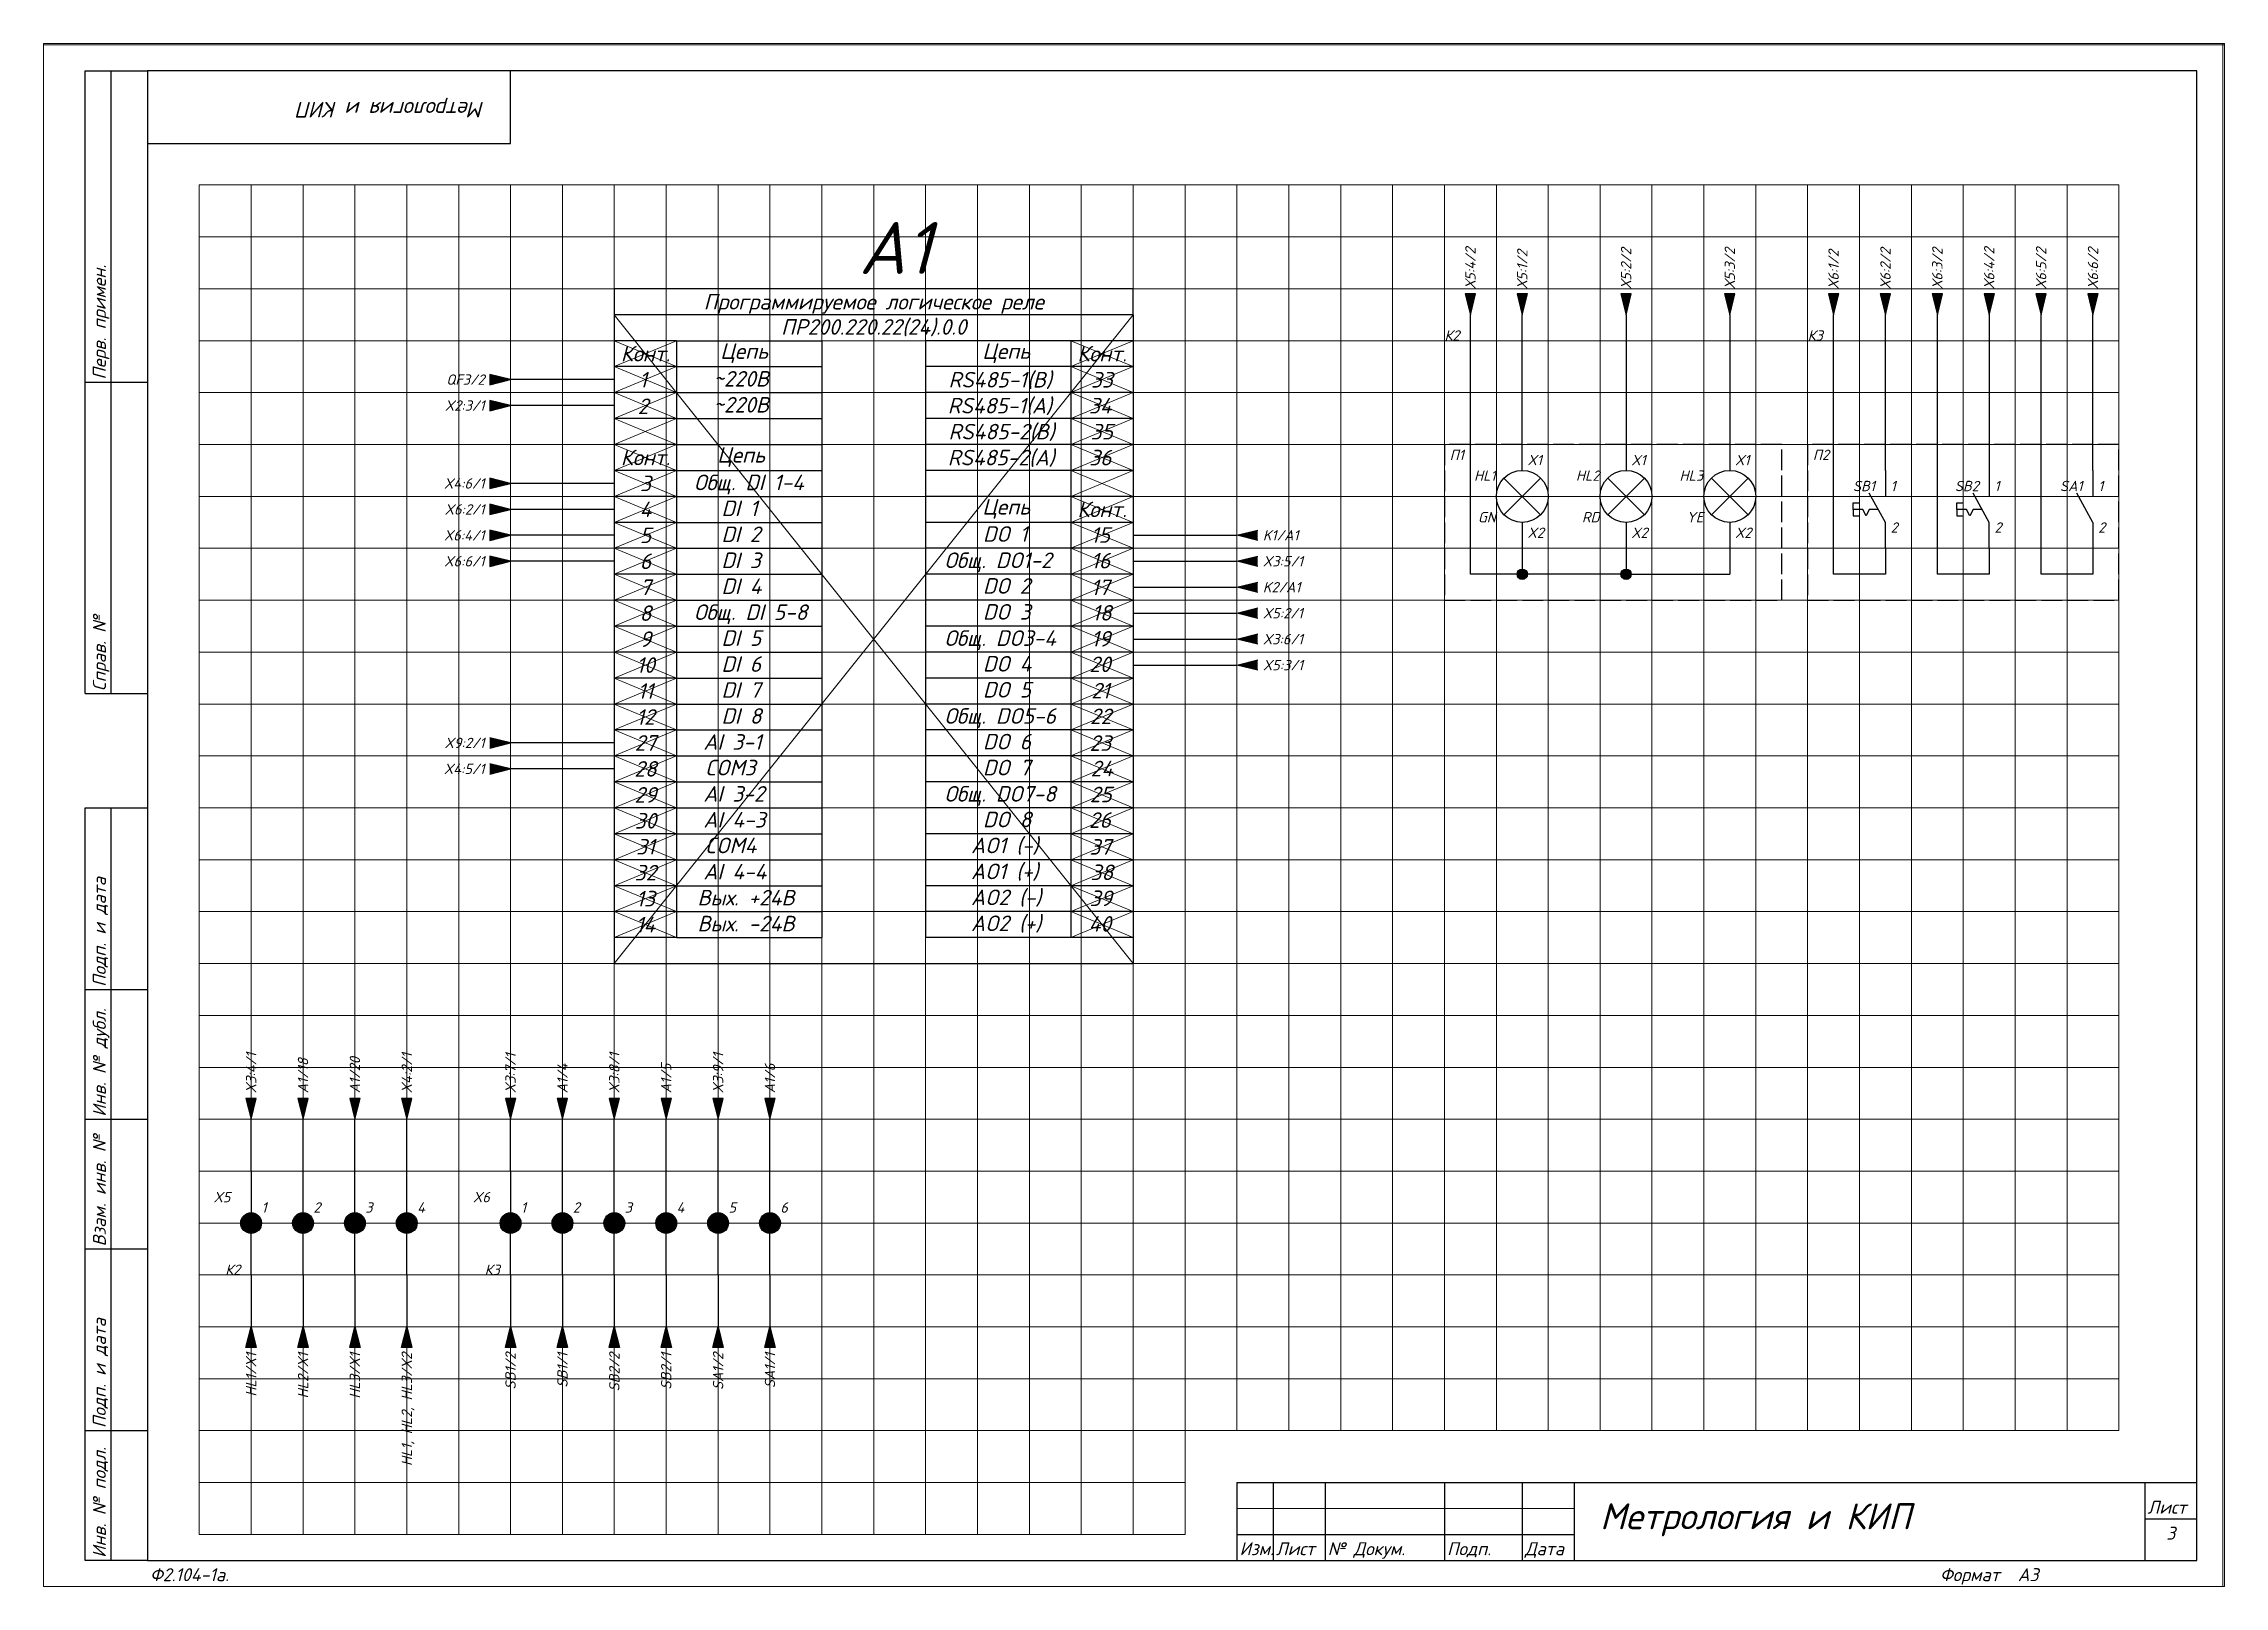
# Paper-space layout '2025 3' of a CAD drawing. Header units: millimetres. Extents: x 0 to 420, y 0 to 297.
# The model-space entities are those that its viewports show. They can reach past a viewport. Long polylines and large blocks are cut down to what shows.
import ezdxf
from ezdxf.enums import TextEntityAlignment as Align

# ---------------------------------------------------------------- set-up
doc = ezdxf.new("R2010")
doc.units = ezdxf.units.MM
doc.linetypes.add('Ш4х1_Гост_ЕСКД', pattern=[5, 4, -1])
for name, color, linetype, lineweight in [('4', 4, 'Continuous', 15), ('Основная', 7, 'Continuous', 30), ('Тонкая для кабелей', 7, 'Continuous', 15), ('Штриховая', 7, 'Ш4х1_Гост_ЕСКД', 30)]:
    doc.layers.add(name, color=color, linetype=linetype, lineweight=lineweight)
doc.layers.add('Привязки', color=2, linetype='Continuous', lineweight=0, plot=False, transparency=0.8)
doc.layers.add('рамка', color=253, linetype='Continuous', lineweight=5, transparency=0.8)
doc.styles.add('текст', font='isocpeui.ttf')

psp = doc.layouts.new('2025 3')

msp = doc.modelspace()

# ---------------------------------------------------------------- texts
at = {"layer": 'Основная', "style": 'текст'}
for s, p in [('Конт.', (6856, -353.5)), ('Конт.', (6944, -353.5)), ('1', (6855.54847, -358.5113)), ('33', (6943.95783, -358.53449)), ('2', (6855.53427, -363.63542)), ('34', (6943.66161, -363.52756)), ('35', (6943.95783, -368.53449)), ('Конт.', (6856, -373.5)), ('36', (6943.66161, -373.52756)), ('3', (6856, -378.5)), ('4', (6856, -383.5)), ('Конт.', (6944, -383.5)), ('5', (6856, -388.5)), ('15', (6943.68645, -388.43073)), ('6', (6856, -393.5)), ('16', (6943.72003, -393.37896)), ('7', (6856, -398.5)), ('17', (6943.66523, -398.52756)), ('8', (6856, -403.5)), ('18', (6943.96145, -403.43073)), ('9', (6856, -408.5)), ('19', (6943.76145, -408.43073)), ('20', (6943.58801, -413.35839)), ('10', (6856, -413.5)), ('11', (6856, -418.5)), ('21', (6943.68645, -418.43073)), ('12', (6856, -423.5)), ('22', (6943.72003, -423.37896)), ('27', (6856, -428.5)), ('23', (6943.66523, -428.52756)), ('28', (6856, -433.5)), ('24', (6943.96145, -433.43073)), ('29', (6856, -438.5)), ('25', (6943.76145, -438.43073)), ('30', (6856, -443.5)), ('26', (6943.58801, -443.35839)), ('31', (6856, -448.5)), ('37', (6943.66523, -448.52756)), ('32', (6856, -453.5)), ('38', (6943.96145, -453.43073)), ('13', (6856, -458.5)), ('39', (6943.76145, -458.43073)), ('14', (6856, -463.5)), ('40', (6943.58801, -463.35839))]:
    msp.add_text(s, height=3, dxfattribs=at).set_placement(p, align=Align.MIDDLE_CENTER)
for s, p in [('Цепь', (6870.41481, -354.5)), ('Цепь', (6920.91878, -354.5)), ('~220B', (6869.0625, -359.84683)), ('RS485-1(B)', (6914.41098, -360.02205)), ('~220B', (6869.0625, -364.84683)), ('RS485-1(A)', (6914.26098, -365.02205)), ('RS485-2(B)', (6914.41098, -370.02205)), ('Цепь', (6869.82518, -374.5)), ('RS485-2(A)', (6914.26098, -375.02205)), ('Общ. DI 1-4', (6865.3665, -379.80799)), ('DI 1', (6870.64471, -384.80799)), ('Цепь', (6920.91878, -384.5)), ('DI 2', (6870.64471, -389.80799)), ('DO 1', (6921.04294, -389.75)), ('DI 3', (6870.64471, -394.80799)), ('Общ. DO1-2', (6913.6427, -394.80799)), ('DI 4', (6870.64471, -399.80799)), ('DO 2', (6921.04294, -399.75)), ('Общ. DI 5-8', (6865.3665, -404.80799)), ('DO 3', (6921.04294, -404.75)), ('DI 5', (6870.64471, -409.80799)), ('Общ. DO3-4', (6913.6427, -409.80799)), ('DI 6', (6870.64471, -414.80799)), ('DO 4', (6921.04294, -414.75)), ('DI 7', (6870.64471, -419.80799)), ('DO 5', (6921.04294, -419.75)), ('DI 8', (6870.64471, -424.80799)), ('Общ. DO5-6', (6913.6427, -424.80799)), ('AI 3-1', (6867.1615, -429.80799)), ('DO 6', (6921.04294, -429.75)), ('COM3', (6867.45772, -434.75)), ('DO 7', (6921.04294, -434.75)), ('AI 3-2', (6867.1615, -439.80799)), ('Общ. DO7-8', (6913.6427, -439.80799)), ('AI 4-3', (6867.1615, -444.80799)), ('DO 8', (6921.04294, -444.75)), ('COM4', (6867.45772, -449.75)), ('AO1 (-)', (6918.74911, -449.75)), ('AI 4-4', (6867.1615, -454.80799)), ('AO1 (+)', (6918.74911, -454.75)), ('Вых. +24В', (6866.02027, -459.80799)), ('AO2 (-)', (6918.74911, -459.75)), ('Вых. -24В', (6866.02027, -464.80799)), ('AO2 (+)', (6918.74911, -464.75))]:
    msp.add_text(s, height=3, dxfattribs=at).set_placement(p)
for s, insert, char_height, width, attachment_point in [('А1', (6904.13512, -333.14491), 10, 15.4855599, 5), ('П1', (7011, -374), 2, 3.8793103, 7), ('П2', (7081, -374), 2, 3.8793103, 7), ('HL1', (7019.87931, -378), 2, 3.8793103, 9), ('HL2', (7039.87931, -378), 2, 3.8793103, 9), ('HL3', (7059.87931, -378), 2, 3.8793103, 9), ('SB1', (7093, -380), 2, 3.8793103, 9), ('SB2', (7113, -380), 2, 3.8793103, 9), ('SА1', (7133, -380), 2, 3.8793103, 9), ('GN', (7019.87931, -386), 2, 3.8793103, 9), ('RD', (7039.87931, -386), 2, 3.8793103, 9), ('YE', (7059.87931, -386), 2, 3.8793103, 9)]:
    msp.add_mtext(s, dxfattribs=dict(at, insert=insert, char_height=char_height, width=width, attachment_point=attachment_point))
at = {"layer": 'Основная', "char_height": 2, "rotation": 90, "style": 'текст'}
for s, width, heights, insert, attachment_point in [('Х5:4/2', 5.8793103, [0], (7014, -341), 1), ('Х5:1/2', 5.8793103, [0], (7024, -341), 1), ('Х5:2/2', 5.8793103, [0], (7044, -341), 1), ('Х5:3/2', 5.8793103, [0], (7064, -341), 1), ('Х6:1/2', 5.8793103, [0], (7084, -341), 1), ('Х6:2/2', 5.8793103, [0], (7094, -341), 1), ('Х6:3/2', 5.8793103, [0], (7104, -341), 1), ('Х6:4/2', 5.8793103, [0], (7114, -341), 1), ('Х6:5/2', 5.8793103, [0], (7124, -341), 1), ('Х6:6/2', 5.8793103, [0], (7134, -341), 1), ('X3:4/1', 5.8793103, [0], (6779, -496), 1), ('A1/18', 5.8793103, [0], (6789, -496), 1), ('A1/20', 5.8793103, [0], (6799, -496), 1), ('X4:2/1', 5.8793103, [0], (6809, -496), 1), ('X3:7/1', 5.8793103, [1.09605], (6829, -496), 1), ('A1/4', 5.8793103, [0], (6839, -496), 1), ('X3:8/1', 5.8793103, [0], (6849, -496), 1), ('A1/5', 5.8793103, [0], (6859, -496), 1), ('X3:9/1', 5.8793103, [0], (6869, -496), 1), ('A1/6', 5.8793103, [0], (6879, -496), 1), ('HL1/X1', 29.9119461, [0], (6779, -546), 3), ('HL2/X1', 29.9119461, [0], (6789, -546), 3), ('HL3/X1', 29.9119461, [0], (6799, -546), 3), ('HL1, HL2, HL3/X2', 29.9119461, [0], (6809, -546), 3), ('{\\fISOCPEUR|b1|i1|c204|p34;SB1/2}', 29.9119461, [0], (6829, -546), 3), ('SB1/1', 29.9119461, [0], (6839, -546), 3), ('SB2/2', 29.9119461, [0], (6849, -546), 3), ('SB2/1', 29.9119461, [0], (6859, -546), 3), ('SA1/2', 29.9119461, [0], (6869, -546), 3), ('SA1/1', 29.9119461, [0], (6879, -546), 3)]:
    msp.add_mtext_dynamic_manual_height_columns(s, width=width, gutter_width=200, heights=heights, dxfattribs=dict(at, insert=insert, attachment_point=attachment_point))
at = {"layer": 'Основная', "style": 'текст'}
for s, width, gutter_width, insert, char_height, attachment_point in [('Программируемое логическое реле', 84.2365764, 200, (6900, -342), 3, 2), ('ПР200.220.22(24).0.0', 100, 15, (6900, -348.5), 3, 5), ('QF3/2', 10, 200, (6825, -358.5), 2, 6), ('X2:3/1', 10, 200, (6825, -363.5), 2, 6), ('X1', 3, 200, (7026, -375), 2, 7), ('X1', 3, 200, (7046, -375), 2, 7), ('X1', 3, 200, (7066, -375), 2, 7), ('X4:6/1', 10, 200, (6825, -378.5), 2, 6), ('1', 3, 200, (7096, -380), 2, 7), ('1', 3, 200, (7116, -380), 2, 7), ('1', 3, 200, (7136, -380), 2, 7), ('X6:2/1', 10, 200, (6825, -383.5), 2, 6), ('2', 3, 200, (7096, -388), 2, 7), ('2', 3, 200, (7116, -388), 2, 7), ('2', 3, 200, (7136, -388), 2, 7), ('X6:4/1', 10, 200, (6825, -388.5), 2, 6), ('K1/A1', 10, 200, (6975, -388.5), 2, 4), ('X2', 3, 200, (7026, -389), 2, 7), ('X2', 3, 200, (7046, -389), 2, 7), ('X2', 3, 200, (7066, -389), 2, 7), ('X6:6/1', 10, 200, (6825, -393.5), 2, 6), ('X3:5/1', 10, 200, (6975, -393.5), 2, 4), ('K2/A1', 10, 200, (6975, -398.5), 2, 4), ('X5:2/1', 10, 200, (6975, -403.5), 2, 4), ('X3:6/1', 10, 200, (6975, -408.5), 2, 4), ('X5:3/1', 10, 200, (6975, -413.5), 2, 4), ('X9:2/1', 10, 200, (6825, -428.5), 2, 6), ('X4:5/1', 10, 200, (6825, -433.5), 2, 6), ('X5', 10, 200, (6776, -517), 2, 9), ('3', 3, 200, (6802, -519), 2, 7), ('4', 3, 200, (6812, -519), 2, 7), ('X6', 10, 200, (6826, -517), 2, 9), ('3', 3, 200, (6852, -519), 2, 7), ('4', 3, 200, (6862, -519), 2, 7), ('1', 3, 200, (6782, -519), 2, 7), ('2', 3, 200, (6792, -519), 2, 7), ('1', 3, 200, (6832, -519), 2, 7), ('2', 3, 200, (6842, -519), 2, 7), ('5', 3, 200, (6872, -519), 2, 7), ('6', 3, 200, (6882, -519), 2, 7)]:
    msp.add_mtext_dynamic_manual_height_columns(s, width=width, gutter_width=gutter_width, heights=[0], dxfattribs=dict(at, insert=insert, char_height=char_height, attachment_point=attachment_point))
at = {"layer": 'Тонкая для кабелей', "char_height": 2, "attachment_point": 7, "style": 'текст'}
for s, width, insert in [('К2', 15.2567603, (7010, -351)), ('К3', 15.2567603, (7080, -351)), ('К2', 10, (6775, -531)), ('К3', 10, (6825, -531))]:
    msp.add_mtext_dynamic_manual_height_columns(s, width=width, gutter_width=200, heights=[0], dxfattribs=dict(at, insert=insert))

# ---------------------------------------------------------------- blocks, each defined once
blk = doc.blocks.new('*U110')
for p, q in [((8, 232), (8, 292)), ((8, 292), (20, 292)), ((13, 232), (13, 292)), ((90, 292), (90, 292)), ((90, 292), (90, 292)), ((90, 278), (90, 292)), ((90, 292), (90, 292)), ((90, 292), (90, 292)), ((90, 292), (90, 292)), ((20, 278), (90, 278)), ((8, 232), (20, 232)), ((8, 172), (8, 232)), ((13, 172), (13, 232)), ((8, 172), (20, 172)), ((8, 115), (8, 150)), ((8, 150), (20, 150)), ((13, 115), (13, 150)), ((8, 90), (8, 115)), ((8, 115), (20, 115)), ((13, 90), (13, 115)), ((8, 65), (8, 90)), ((8, 90), (20, 90)), ((13, 65), (13, 90)), ((8, 30), (8, 65)), ((8, 65), (20, 65)), ((13, 30), (13, 65)), ((8, 5), (8, 30)), ((8, 30), (20, 30)), ((13, 5), (13, 30)), ((230, 20), (415, 20)), ((230, 20), (230, 5)), ((237, 20), (237, 5)), ((247, 20), (247, 5)), ((270, 20), (270, 5)), ((285, 20), (285, 5)), ((295, 20), (295, 5)), ((405, 20), (405, 5)), ((415, 20), (415, 20)), ((415, 20), (415, 20)), ((405, 13), (415, 13)), ((230, 10), (295, 10)), ((20, 5), (8, 5)), ((230, 5), (295, 5)), ((415, 5), (415, 5)), ((415, 5), (415, 5)), ((415, 5), (415, 5)), ((415, 5), (415, 5)), ((415, 5), (415, 5)), ((415, 5), (415, 5)), ((415, 5), (415, 5))]:
    blk.add_line(p, q)
blk.add_lwpolyline([(20, 5), (415, 5), (415, 292), (20, 292)], close=True)
at = {"layer": '4'}
for p, q in [((230, 15), (295, 15)), ((415, 5), (415, 5)), ((415, 5), (415, 5)), ((415, 5), (415, 5)), ((415, 5), (415, 5)), ((415, 5), (415, 5)), ((415, 5), (415, 5)), ((415, 5), (415, 5)), ((415, 5), (415, 5)), ((415, 5), (415, 5))]:
    blk.add_line(p, q, dxfattribs=at)
at = {"layer": 'Привязки'}
blk.add_lwpolyline([(0, 0), (420, 0), (420, 297), (0, 297)], close=True, dxfattribs=at)
at = {"layer": 'рамка'}
blk.add_lwpolyline([(0, 297), (420, 297), (420, 0), (0, 0)], close=True, dxfattribs=at)
at = {"style": 'текст'}
for s, p in [('Перв. примен.', (12, 232.5)), ('Справ. №', (12, 172.5)), ('Подп. и дата', (12, 115.5)), ('Инв. № дубл.', (12, 90.5)), ('Взам. инв. №', (12, 65.5)), ('Подп. и дата', (12, 30.5)), ('Инв. № подл.', (12, 5.5))]:
    blk.add_text(s, height=2.5, rotation=90, dxfattribs=at).set_placement(p)
for s, height, p in [('Лист', 2.5, (405.5, 14)), ('Изм.', 2.5, (230.5, 6)), ('Лист', 2.5, (237.5, 6)), ('№ Докум.', 2.5, (247.5, 6)), ('Подп.', 2.5, (270.5, 6)), ('Дата', 2.5, (285.5, 6)), ('Ф2.104-1.', 0.005, (20, 4.99)), ('Разраб.', 0.0000135, (415, 5)), ('Пров.', 0.0000135, (415, 5)), ('Т.контр.', 0.0000135, (415, 5)), ('Н.контр.', 0.0000135, (415, 5)), ('Утв.', 0.0000135, (415, 5)), ('Лит.', 0.0000135, (415, 5)), ('Масса', 0.0000135, (415, 5)), ('Масштаб', 0.0000135, (415, 5)), ('Листов', 0.0000135, (415, 5)), ('Ф2.104-1а.', 2.5, (20.5, 1)), ('Формат', 2.5, (365.5, 1)), ('А3', 2.5, (380.5, 1)), ('А4', 0.025, (419.61, 0.01)), ('А2', 0.00833, (419.87, 0)), ('А1', 0.00625, (419.9, 0)), ('А0', 0.005, (419.92, 0))]:
    blk.add_text(s, height=height, dxfattribs=at).set_placement(p)
for tag, p, height in [('12', (90, 292), 0.00000373), ('13', (90, 292), 0.00000373), ('27', (90, 292), 0.00000522), ('29', (105, 249), 3.5), ('ИЗМ2', (230.5, 16), 2.5), ('ЛИСТИЗМ2', (237.5, 16), 2.5), ('№ДОКУМИЗМ2', (247.5, 16), 2.5), ('28', (415, 20), 0.0000438), ('ИЗМ1', (230.5, 11), 2.5), ('ЛИСТИЗМ1', (237.5, 11), 2.5), ('№ДОКУМИЗМ1', (247.5, 11), 2.5), ('ПОДПИЗМ1', (270.5, 11), 2.5), ('ДАТАИЗМ1', (285.5, 11), 2.5), ('ДАТАНКОНТР', (285.5, 11), 2.5), ('ОБОЗНАЧЕНИЕ', (300, 11), 5), ('ДАТАУТВ', (285.5, 6), 2.5), ('РАЗРАБ', (415, 5), 0.0000135), ('ЛИСТОВ', (415, 5), 0.0000135), ('ПРОВ', (415, 5), 0.0000135), ('ТКОНТР', (415, 5), 0.0000135), ('НКОНТР', (415, 5), 0.0000135), ('УТВ', (415, 5), 0.0000135), ('10', (415, 5), 0.0000135), ('11', (415, 5), 0.0000135), ('ПОДПИЗМ2', (415, 5), 0.0000135), ('ДАТАИЗМ2', (415, 5), 0.0000135), ('ИЗМ3', (415, 5), 0.0000135), ('ЛИСТИЗМ3', (415, 5), 0.0000135), ('№ДОКУМИЗМ3', (415, 5), 0.0000135), ('ПОДПИЗМ3', (415, 5), 0.0000135), ('ДАТАИЗМ3', (415, 5), 0.0000135), ('ИЗМ4', (415, 5), 0.0000135), ('ЛИСТИЗМ4', (415, 5), 0.0000135), ('№ДОКУМИЗМ4', (415, 5), 0.0000135), ('ПОДПИЗМ4', (415, 5), 0.0000135), ('ДАТАИЗМ4', (415, 5), 0.0000135), ('ДАТАРАЗРАБ', (415, 5), 0.0000135), ('ДАТАПРОВ', (415, 5), 0.0000135), ('ДАТАТКОНТР', (415, 5), 0.0000135)]:
    blk.add_attdef(tag, p, '', height=height, dxfattribs=at)
for tag, p, height, rotation in [('ОБОЗНАЧЕНИЕ-ВЕРХ', (85, 286), 3.5, 180), ('ПРИМЕНЯЕМОСТЬ', (19, 232.5), 2.5, 90), ('СПРАВ№', (19, 172.5), 2.5, 90), ('ДАТАУЧЁТАДУБЛ', (19, 115.5), 2.5, 90), ('ИНВ№ДУБЛ', (19, 90.5), 2.5, 90), ('ВЗАМИНВ№', (19, 65.5), 2.5, 90), ('ДАТАУЧЁТА', (19, 30.5), 2.5, 90), ('ИНВ№ПОДЛ', (19, 5.5), 2.5, 90)]:
    blk.add_attdef(tag, p, '', height=height, rotation=rotation, dxfattribs=at)
blk.add_attdef('30', text='', height=5, dxfattribs=at).set_placement((355, 34), align=Align.MIDDLE)
for tag, height, p in [('ЛИСТ', 2.5, (410, 9)), ('НАИМЕНОВАНИЕ1', 0.000027, (415, 5)), ('НАИМЕНОВАНИЕ2', 0.0000189, (415, 5)), ('НАИМЕНОВАНИЕ3', 0.0000189, (415, 5)), ('НАИМЕНОВАНИЕ4', 0.0000135, (415, 5)), ('МАССА', 0.0000189, (415, 5)), ('МАСШТАБ', 0.0000189, (415, 5)), ('МАТЕРИАЛ1', 0.0000135, (415, 5)), ('МАТЕРИАЛ2', 0.0000135, (415, 5)), ('МАТЕРИАЛ3', 0.0000135, (415, 5)), ('ПРЕДПРИЯТИЕ1', 0.0000189, (415, 5)), ('ПРЕДПРИЯТИЕ2', 0.0000189, (415, 5)), ('ПРЕДПРИЯТИЕ3', 0.0000189, (415, 5))]:
    blk.add_attdef(tag, text='', height=height, dxfattribs=at).set_placement(p, align=Align.CENTER)
for tag in ['ЛИТЕРА', 'ЛИТЕРА2', 'ЛИТЕРА3']:
    blk.add_attdef(tag, text='', height=0.0000135, dxfattribs=at).set_placement((415, 5), align=Align.RIGHT)
for tag in ['ИНДЕКС', 'ИНДЕКС2', 'ИНДЕКС3']:
    blk.add_attdef(tag, text='', height=0.0000135, dxfattribs=at).set_placement((415, 5), align=Align.TOP_LEFT)

# ---------------------------------------------------------------- hatches: boundary and pattern name
at = {"layer": 'Основная'}
h = msp.add_hatch(color=256, dxfattribs=at)
h.dxf.hatch_style = 1
h.paths.add_polyline_path([(7015, -346), (7016, -342), (7015, -342)])
h.paths.add_polyline_path([(7015, -346), (7015, -342), (7014, -342)])
h = msp.add_hatch(color=256, dxfattribs=at)
h.dxf.hatch_style = 1
h.paths.add_polyline_path([(7025, -346), (7026, -342), (7025, -342)])
h.paths.add_polyline_path([(7025, -346), (7025, -342), (7024, -342)])
h = msp.add_hatch(color=256, dxfattribs=at)
h.dxf.hatch_style = 1
h.paths.add_polyline_path([(7045, -346), (7046, -342), (7045, -342)])
h.paths.add_polyline_path([(7045, -346), (7045, -342), (7044, -342)])
h = msp.add_hatch(color=256, dxfattribs=at)
h.dxf.hatch_style = 1
h.paths.add_polyline_path([(7065, -346), (7066, -342), (7065, -342)])
h.paths.add_polyline_path([(7065, -346), (7065, -342), (7064, -342)])
h = msp.add_hatch(color=256, dxfattribs=at)
h.dxf.hatch_style = 1
h.paths.add_polyline_path([(7085, -346), (7086, -342), (7085, -342)])
h.paths.add_polyline_path([(7085, -346), (7085, -342), (7084, -342)])
h = msp.add_hatch(color=256, dxfattribs=at)
h.dxf.hatch_style = 1
h.paths.add_polyline_path([(7095, -346), (7096, -342), (7095, -342)])
h.paths.add_polyline_path([(7095, -346), (7095, -342), (7094, -342)])
h = msp.add_hatch(color=256, dxfattribs=at)
h.dxf.hatch_style = 1
h.paths.add_polyline_path([(7105, -346), (7106, -342), (7105, -342)])
h.paths.add_polyline_path([(7105, -346), (7105, -342), (7104, -342)])
h = msp.add_hatch(color=256, dxfattribs=at)
h.dxf.hatch_style = 1
h.paths.add_polyline_path([(7115, -346), (7116, -342), (7115, -342)])
h.paths.add_polyline_path([(7115, -346), (7115, -342), (7114, -342)])
h = msp.add_hatch(color=256, dxfattribs=at)
h.dxf.hatch_style = 1
h.paths.add_polyline_path([(7125, -346), (7126, -342), (7125, -342)])
h.paths.add_polyline_path([(7125, -346), (7125, -342), (7124, -342)])
h = msp.add_hatch(color=256, dxfattribs=at)
h.dxf.hatch_style = 1
h.paths.add_polyline_path([(7135, -346), (7136, -342), (7135, -342)])
h.paths.add_polyline_path([(7135, -346), (7135, -342), (7134, -342)])
h = msp.add_hatch(color=256, dxfattribs=at)
h.dxf.hatch_style = 1
h.paths.add_polyline_path([(6830, -358.5), (6826, -357.5), (6826, -358.5)])
h.paths.add_polyline_path([(6830, -358.5), (6826, -358.5), (6826, -359.5)])
h = msp.add_hatch(color=256, dxfattribs=at)
h.dxf.hatch_style = 1
h.paths.add_polyline_path([(6830, -363.5), (6826, -362.5), (6826, -363.5)])
h.paths.add_polyline_path([(6830, -363.5), (6826, -363.5), (6826, -364.5)])
h = msp.add_hatch(color=256, dxfattribs=at)
h.dxf.hatch_style = 1
h.paths.add_polyline_path([(6830, -378.5), (6826, -377.5), (6826, -378.5)])
h.paths.add_polyline_path([(6830, -378.5), (6826, -378.5), (6826, -379.5)])
h = msp.add_hatch(color=256, dxfattribs=at)
h.dxf.hatch_style = 1
h.paths.add_polyline_path([(6830, -383.5), (6826, -382.5), (6826, -383.5)])
h.paths.add_polyline_path([(6830, -383.5), (6826, -383.5), (6826, -384.5)])
h = msp.add_hatch(color=256, dxfattribs=at)
h.dxf.hatch_style = 1
h.paths.add_polyline_path([(6830, -388.5), (6826, -387.5), (6826, -388.5)])
h.paths.add_polyline_path([(6830, -388.5), (6826, -388.5), (6826, -389.5)])
h = msp.add_hatch(color=256, dxfattribs=at)
h.dxf.hatch_style = 1
h.paths.add_polyline_path([(6970, -388.5), (6974, -387.5), (6974, -388.5)])
h.paths.add_polyline_path([(6970, -388.5), (6974, -388.5), (6974, -389.5)])
h = msp.add_hatch(color=256, dxfattribs=at)
h.dxf.hatch_style = 1
h.paths.add_polyline_path([(6830, -393.5), (6826, -392.5), (6826, -393.5)])
h.paths.add_polyline_path([(6830, -393.5), (6826, -393.5), (6826, -394.5)])
h = msp.add_hatch(color=256, dxfattribs=at)
h.dxf.hatch_style = 1
h.paths.add_polyline_path([(6970, -393.5), (6974, -392.5), (6974, -393.5)])
h.paths.add_polyline_path([(6970, -393.5), (6974, -393.5), (6974, -394.5)])
h = msp.add_hatch(color=256, dxfattribs=at)
h.dxf.hatch_style = 1
h.paths.add_polyline_path([(7025, -396), (7025, -395, 0.414213562), (7024, -396)])
h.paths.add_polyline_path([(7026, -396, 0.414213562), (7025, -395), (7025, -396)])
h.paths.add_polyline_path([(7024, -396, 0.414213562), (7025, -397), (7025, -396)])
h.paths.add_polyline_path([(7025, -396), (7025, -397, 0.414213562), (7026, -396)])
h = msp.add_hatch(color=256, dxfattribs=at)
h.dxf.hatch_style = 1
h.paths.add_polyline_path([(7045, -396), (7045, -395, 0.414213562), (7044, -396)])
h.paths.add_polyline_path([(7046, -396, 0.414213562), (7045, -395), (7045, -396)])
h.paths.add_polyline_path([(7044, -396, 0.414213562), (7045, -397), (7045, -396)])
h.paths.add_polyline_path([(7045, -396), (7045, -397, 0.414213562), (7046, -396)])
h = msp.add_hatch(color=256, dxfattribs=at)
h.dxf.hatch_style = 1
h.paths.add_polyline_path([(6970, -398.5), (6974, -397.5), (6974, -398.5)])
h.paths.add_polyline_path([(6970, -398.5), (6974, -398.5), (6974, -399.5)])
h = msp.add_hatch(color=256, dxfattribs=at)
h.dxf.hatch_style = 1
h.paths.add_polyline_path([(6970, -403.5), (6974, -402.5), (6974, -403.5)])
h.paths.add_polyline_path([(6970, -403.5), (6974, -403.5), (6974, -404.5)])
h = msp.add_hatch(color=256, dxfattribs=at)
h.dxf.hatch_style = 1
h.paths.add_polyline_path([(6970, -408.5), (6974, -407.5), (6974, -408.5)])
h.paths.add_polyline_path([(6970, -408.5), (6974, -408.5), (6974, -409.5)])
h = msp.add_hatch(color=256, dxfattribs=at)
h.dxf.hatch_style = 1
h.paths.add_polyline_path([(6970, -413.5), (6974, -412.5), (6974, -413.5)])
h.paths.add_polyline_path([(6970, -413.5), (6974, -413.5), (6974, -414.5)])
h = msp.add_hatch(color=256, dxfattribs=at)
h.dxf.hatch_style = 1
h.paths.add_polyline_path([(6830, -428.5), (6826, -427.5), (6826, -428.5)])
h.paths.add_polyline_path([(6830, -428.5), (6826, -428.5), (6826, -429.5)])
h = msp.add_hatch(color=256, dxfattribs=at)
h.dxf.hatch_style = 1
h.paths.add_polyline_path([(6830, -433.5), (6826, -432.5), (6826, -433.5)])
h.paths.add_polyline_path([(6830, -433.5), (6826, -433.5), (6826, -434.5)])
h = msp.add_hatch(color=256, dxfattribs=at)
h.dxf.hatch_style = 1
h.paths.add_polyline_path([(6780, -501), (6781, -497), (6780, -497)])
h.paths.add_polyline_path([(6780, -501), (6780, -497), (6779, -497)])
h = msp.add_hatch(color=256, dxfattribs=at)
h.dxf.hatch_style = 1
h.paths.add_polyline_path([(6790, -501), (6791, -497), (6790, -497)])
h.paths.add_polyline_path([(6790, -501), (6790, -497), (6789, -497)])
h = msp.add_hatch(color=256, dxfattribs=at)
h.dxf.hatch_style = 1
h.paths.add_polyline_path([(6800, -501), (6801, -497), (6800, -497)])
h.paths.add_polyline_path([(6800, -501), (6800, -497), (6799, -497)])
h = msp.add_hatch(color=256, dxfattribs=at)
h.dxf.hatch_style = 1
h.paths.add_polyline_path([(6810, -501), (6811, -497), (6810, -497)])
h.paths.add_polyline_path([(6810, -501), (6810, -497), (6809, -497)])
h = msp.add_hatch(color=256, dxfattribs=at)
h.dxf.hatch_style = 1
h.paths.add_polyline_path([(6830, -501), (6831, -497), (6830, -497)])
h.paths.add_polyline_path([(6830, -501), (6830, -497), (6829, -497)])
h = msp.add_hatch(color=256, dxfattribs=at)
h.dxf.hatch_style = 1
h.paths.add_polyline_path([(6840, -501), (6841, -497), (6840, -497)])
h.paths.add_polyline_path([(6840, -501), (6840, -497), (6839, -497)])
h = msp.add_hatch(color=256, dxfattribs=at)
h.dxf.hatch_style = 1
h.paths.add_polyline_path([(6850, -501), (6851, -497), (6850, -497)])
h.paths.add_polyline_path([(6850, -501), (6850, -497), (6849, -497)])
h = msp.add_hatch(color=256, dxfattribs=at)
h.dxf.hatch_style = 1
h.paths.add_polyline_path([(6860, -501), (6861, -497), (6860, -497)])
h.paths.add_polyline_path([(6860, -501), (6860, -497), (6859, -497)])
h = msp.add_hatch(color=256, dxfattribs=at)
h.dxf.hatch_style = 1
h.paths.add_polyline_path([(6870, -501), (6871, -497), (6870, -497)])
h.paths.add_polyline_path([(6870, -501), (6870, -497), (6869, -497)])
h = msp.add_hatch(color=256, dxfattribs=at)
h.dxf.hatch_style = 1
h.paths.add_polyline_path([(6880, -501), (6881, -497), (6880, -497)])
h.paths.add_polyline_path([(6880, -501), (6880, -497), (6879, -497)])
at = {"layer": 'Основная', "true_color": 0x991b1e}
h = msp.add_hatch(color=244, dxfattribs=at)
h.dxf.hatch_style = 1
h.paths.add_polyline_path([(6780, -519, 0.414213562), (6778, -521), (6780, -521)])
h.paths.add_polyline_path([(6780, -519), (6780, -521), (6782, -521, 0.414213562)])
h.paths.add_polyline_path([(6780, -521), (6778, -521, 0.414213562), (6780, -523)])
h.paths.add_polyline_path([(6782, -521), (6780, -521), (6780, -523, 0.414213562)])
h = msp.add_hatch(color=244, dxfattribs=at)
h.dxf.hatch_style = 1
h.paths.add_polyline_path([(6790, -519, 0.414213562), (6788, -521), (6790, -521)])
h.paths.add_polyline_path([(6790, -519), (6790, -521), (6792, -521, 0.414213562)])
h.paths.add_polyline_path([(6790, -521), (6788, -521, 0.414213562), (6790, -523)])
h.paths.add_polyline_path([(6792, -521), (6790, -521), (6790, -523, 0.414213562)])
h = msp.add_hatch(color=244, dxfattribs=at)
h.dxf.hatch_style = 1
h.paths.add_polyline_path([(6800, -519, 0.414213562), (6798, -521), (6800, -521)])
h.paths.add_polyline_path([(6800, -519), (6800, -521), (6802, -521, 0.414213562)])
h.paths.add_polyline_path([(6800, -521), (6798, -521, 0.414213562), (6800, -523)])
h.paths.add_polyline_path([(6802, -521), (6800, -521), (6800, -523, 0.414213562)])
at = {"layer": 'Основная', "true_color": 0x454545}
h = msp.add_hatch(color=250, dxfattribs=at)
h.dxf.hatch_style = 1
h.paths.add_polyline_path([(6810, -519, 0.414213562), (6808, -521), (6810, -521)])
h.paths.add_polyline_path([(6810, -519), (6810, -521), (6812, -521, 0.414213562)])
h.paths.add_polyline_path([(6810, -521), (6808, -521, 0.414213562), (6810, -523)])
h.paths.add_polyline_path([(6812, -521), (6810, -521), (6810, -523, 0.414213562)])
at = {"layer": 'Основная', "true_color": 0x991b1e}
h = msp.add_hatch(color=244, dxfattribs=at)
h.dxf.hatch_style = 1
h.paths.add_polyline_path([(6830, -519, 0.414213562), (6828, -521), (6830, -521)])
h.paths.add_polyline_path([(6830, -519), (6830, -521), (6832, -521, 0.414213562)])
h.paths.add_polyline_path([(6830, -521), (6828, -521, 0.414213562), (6830, -523)])
h.paths.add_polyline_path([(6832, -521), (6830, -521), (6830, -523, 0.414213562)])
h = msp.add_hatch(color=244, dxfattribs=at)
h.dxf.hatch_style = 1
h.paths.add_polyline_path([(6840, -519, 0.414213562), (6838, -521), (6840, -521)])
h.paths.add_polyline_path([(6840, -519), (6840, -521), (6842, -521, 0.414213562)])
h.paths.add_polyline_path([(6840, -521), (6838, -521, 0.414213562), (6840, -523)])
h.paths.add_polyline_path([(6842, -521), (6840, -521), (6840, -523, 0.414213562)])
h = msp.add_hatch(color=244, dxfattribs=at)
h.dxf.hatch_style = 1
h.paths.add_polyline_path([(6850, -519, 0.414213562), (6848, -521), (6850, -521)])
h.paths.add_polyline_path([(6850, -519), (6850, -521), (6852, -521, 0.414213562)])
h.paths.add_polyline_path([(6850, -521), (6848, -521, 0.414213562), (6850, -523)])
h.paths.add_polyline_path([(6852, -521), (6850, -521), (6850, -523, 0.414213562)])
h = msp.add_hatch(color=244, dxfattribs=at)
h.dxf.hatch_style = 1
h.paths.add_polyline_path([(6860, -519, 0.414213562), (6858, -521), (6860, -521)])
h.paths.add_polyline_path([(6860, -519), (6860, -521), (6862, -521, 0.414213562)])
h.paths.add_polyline_path([(6860, -521), (6858, -521, 0.414213562), (6860, -523)])
h.paths.add_polyline_path([(6862, -521), (6860, -521), (6860, -523, 0.414213562)])
h = msp.add_hatch(color=244, dxfattribs=at)
h.dxf.hatch_style = 1
h.paths.add_polyline_path([(6870, -519, 0.414213562), (6868, -521), (6870, -521)])
h.paths.add_polyline_path([(6870, -519), (6870, -521), (6872, -521, 0.414213562)])
h.paths.add_polyline_path([(6870, -521), (6868, -521, 0.414213562), (6870, -523)])
h.paths.add_polyline_path([(6872, -521), (6870, -521), (6870, -523, 0.414213562)])
h = msp.add_hatch(color=244, dxfattribs=at)
h.dxf.hatch_style = 1
h.paths.add_polyline_path([(6880, -519, 0.414213562), (6878, -521), (6880, -521)])
h.paths.add_polyline_path([(6880, -519), (6880, -521), (6882, -521, 0.414213562)])
h.paths.add_polyline_path([(6880, -521), (6878, -521, 0.414213562), (6880, -523)])
h.paths.add_polyline_path([(6882, -521), (6880, -521), (6880, -523, 0.414213562)])
at = {"layer": 'Основная'}
h = msp.add_hatch(color=256, dxfattribs=at)
h.dxf.hatch_style = 1
h.paths.add_polyline_path([(6780, -541), (6781, -545), (6780, -545)])
h.paths.add_polyline_path([(6780, -541), (6780, -545), (6779, -545)])
h = msp.add_hatch(color=256, dxfattribs=at)
h.dxf.hatch_style = 1
h.paths.add_polyline_path([(6790, -541), (6791, -545), (6790, -545)])
h.paths.add_polyline_path([(6790, -541), (6790, -545), (6789, -545)])
h = msp.add_hatch(color=256, dxfattribs=at)
h.dxf.hatch_style = 1
h.paths.add_polyline_path([(6800, -541), (6801, -545), (6800, -545)])
h.paths.add_polyline_path([(6800, -541), (6800, -545), (6799, -545)])
h = msp.add_hatch(color=256, dxfattribs=at)
h.dxf.hatch_style = 1
h.paths.add_polyline_path([(6810, -541), (6811, -545), (6810, -545)])
h.paths.add_polyline_path([(6810, -541), (6810, -545), (6809, -545)])
h = msp.add_hatch(color=256, dxfattribs=at)
h.dxf.hatch_style = 1
h.paths.add_polyline_path([(6830, -541), (6831, -545), (6830, -545)])
h.paths.add_polyline_path([(6830, -541), (6830, -545), (6829, -545)])
h = msp.add_hatch(color=256, dxfattribs=at)
h.dxf.hatch_style = 1
h.paths.add_polyline_path([(6840, -541), (6841, -545), (6840, -545)])
h.paths.add_polyline_path([(6840, -541), (6840, -545), (6839, -545)])
h = msp.add_hatch(color=256, dxfattribs=at)
h.dxf.hatch_style = 1
h.paths.add_polyline_path([(6850, -541), (6851, -545), (6850, -545)])
h.paths.add_polyline_path([(6850, -541), (6850, -545), (6849, -545)])
h = msp.add_hatch(color=256, dxfattribs=at)
h.dxf.hatch_style = 1
h.paths.add_polyline_path([(6860, -541), (6861, -545), (6860, -545)])
h.paths.add_polyline_path([(6860, -541), (6860, -545), (6859, -545)])
h = msp.add_hatch(color=256, dxfattribs=at)
h.dxf.hatch_style = 1
h.paths.add_polyline_path([(6870, -541), (6871, -545), (6870, -545)])
h.paths.add_polyline_path([(6870, -541), (6870, -545), (6869, -545)])
h = msp.add_hatch(color=256, dxfattribs=at)
h.dxf.hatch_style = 1
h.paths.add_polyline_path([(6880, -541), (6881, -545), (6880, -545)])
h.paths.add_polyline_path([(6880, -541), (6880, -545), (6879, -545)])

# ---------------------------------------------------------------- linework, layer by layer
at = {"layer": 'Основная', "ltscale": 100}
msp.add_line((6950, -341), (6850, -341), dxfattribs=at)
at = {"layer": 'Основная'}
for p, q in [((6850, -341), (6850, -346)), ((6950, -346), (6950, -341)), ((7014, -342), (7015, -346)), ((7016, -342), (7014, -342)), ((7015, -346), (7016, -342)), ((7024, -342), (7025, -346)), ((7026, -342), (7024, -342)), ((7025, -346), (7026, -342)), ((7044, -342), (7045, -346)), ((7046, -342), (7044, -342)), ((7045, -346), (7046, -342)), ((7064, -342), (7065, -346)), ((7066, -342), (7064, -342)), ((7065, -346), (7066, -342)), ((7084, -342), (7085, -346)), ((7086, -342), (7084, -342)), ((7085, -346), (7086, -342)), ((7094, -342), (7095, -346)), ((7096, -342), (7094, -342)), ((7095, -346), (7096, -342)), ((7104, -342), (7105, -346)), ((7106, -342), (7104, -342)), ((7105, -346), (7106, -342)), ((7114, -342), (7115, -346)), ((7116, -342), (7114, -342)), ((7115, -346), (7116, -342)), ((7124, -342), (7125, -346)), ((7126, -342), (7124, -342)), ((7125, -346), (7126, -342)), ((7134, -342), (7135, -346)), ((7136, -342), (7134, -342)), ((7135, -346), (7136, -342)), ((6850, -346), (6850, -351)), ((6950, -346), (6950, -351)), ((7015, -396), (7015, -346)), ((7025, -351), (7025, -346)), ((7045, -346), (7045, -376)), ((7065, -346), (7065, -376)), ((7085, -396), (7085, -346)), ((7095, -351), (7095, -346)), ((7105, -396), (7105, -346)), ((7115, -346), (7115, -376)), ((7125, -396), (7125, -346)), ((7135, -376), (7135, -346)), ((6850, -351), (6850, -356)), ((6862, -351), (6862, -356)), ((6862, -351), (6890, -351)), ((6890, -351), (6890, -466)), ((6910, -351), (6910, -466)), ((6938, -351), (6910, -351)), ((6938, -351), (6938, -356)), ((6950, -351), (6950, -356)), ((7025, -356), (7025, -351)), ((7095, -356), (7095, -351)), ((6850, -356), (6850, -361)), ((6862, -356), (6862, -361)), ((6862, -356), (6890, -356)), ((6938, -356), (6910, -356)), ((6938, -356), (6938, -361)), ((6950, -356), (6950, -361)), ((7025, -376), (7025, -356)), ((7095, -376), (7095, -356)), ((6830, -358.5), (6826, -357.5)), ((6826, -357.5), (6826, -359.5)), ((6826, -359.5), (6830, -358.5)), ((6850, -358.5), (6830, -358.5)), ((6850, -361), (6850, -366)), ((6862, -361), (6862, -366)), ((6862, -361), (6890, -361)), ((6938, -361), (6910, -361)), ((6938, -361), (6938, -366)), ((6950, -361), (6950, -366)), ((6830, -363.5), (6826, -362.5)), ((6826, -362.5), (6826, -364.5)), ((6826, -364.5), (6830, -363.5)), ((6850, -363.5), (6830, -363.5)), ((6850, -366), (6850, -371)), ((6862, -366), (6862, -371)), ((6862, -366), (6890, -366)), ((6938, -366), (6910, -366)), ((6938, -366), (6938, -371)), ((6950, -366), (6950, -371)), ((6850, -371), (6850, -376)), ((6862, -371), (6862, -376)), ((6862, -371), (6890, -371)), ((6938, -371), (6910, -371)), ((6938, -371), (6938, -376)), ((6950, -371), (6950, -376)), ((6830, -378.5), (6826, -377.5)), ((6826, -377.5), (6826, -379.5)), ((6850, -376), (6850, -381)), ((6862, -376), (6862, -381)), ((6862, -376), (6890, -376)), ((6938, -376), (6910, -376)), ((6938, -376), (6938, -381)), ((6950, -376), (6950, -381)), ((7021.46447, -377.46447), (7028.53553, -384.53553)), ((7021.46447, -384.53553), (7028.53553, -377.46447)), ((7041.46447, -377.46447), (7048.53553, -384.53553)), ((7041.46447, -384.53553), (7048.53553, -377.46447)), ((7061.46447, -377.46447), (7068.53553, -384.53553)), ((7061.46447, -384.53553), (7068.53553, -377.46447)), ((7095, -376), (7095, -381)), ((7115, -376), (7115, -381)), ((7135, -376), (7135, -381)), ((6826, -379.5), (6830, -378.5)), ((6850, -378.5), (6830, -378.5)), ((6850, -381), (6850, -386)), ((6862, -381), (6862, -386)), ((6862, -381), (6890, -381)), ((6938, -381), (6910, -381)), ((6938, -381), (6938, -386)), ((6950, -381), (6950, -386)), ((7088.75, -382.25), (7090, -382.25)), ((7088.75, -383.5), (7088.75, -382.25)), ((7095, -386), (7091.875, -380.375)), ((7108.75, -382.25), (7110, -382.25)), ((7108.75, -383.5), (7108.75, -382.25)), ((7115, -386), (7111.875, -380.375)), ((7135, -386), (7131.875, -380.375)), ((6830, -383.5), (6826, -382.5)), ((6826, -382.5), (6826, -384.5)), ((6826, -384.5), (6830, -383.5)), ((6850, -383.5), (6830, -383.5)), ((6850, -386), (6850, -391)), ((6862, -386), (6862, -391)), ((6862, -386), (6890, -386)), ((6938, -386), (6910, -386)), ((6938, -386), (6938, -391)), ((6950, -386), (6950, -391)), ((7025, -386), (7025, -391)), ((7045, -386), (7045, -391)), ((7065, -386), (7065, -391)), ((7090.625, -383.5), (7088.75, -383.5)), ((7088.75, -383.5), (7088.75, -384.75)), ((7088.75, -384.75), (7090, -384.75)), ((7091.25, -384.75), (7090.625, -383.5)), ((7091.875, -383.5), (7091.25, -384.75)), ((7093.61111, -383.5), (7091.875, -383.5)), ((7095, -391), (7095, -386)), ((7110.625, -383.5), (7108.75, -383.5)), ((7108.75, -383.5), (7108.75, -384.75)), ((7108.75, -384.75), (7110, -384.75)), ((7111.25, -384.75), (7110.625, -383.5)), ((7111.875, -383.5), (7111.25, -384.75)), ((7113.61111, -383.5), (7111.875, -383.5)), ((7115, -391), (7115, -386)), ((7135, -386), (7135, -391)), ((6830, -388.5), (6826, -387.5)), ((6826, -387.5), (6826, -389.5)), ((6826, -389.5), (6830, -388.5)), ((6850, -388.5), (6830, -388.5)), ((6950, -388.5), (6970, -388.5)), ((6970, -388.5), (6974, -387.5)), ((6974, -389.5), (6970, -388.5)), ((6830, -393.5), (6826, -392.5)), ((6826, -392.5), (6826, -394.5)), ((6826, -394.5), (6830, -393.5)), ((6850, -393.5), (6830, -393.5)), ((6850, -391), (6850, -396)), ((6862, -391), (6862, -396)), ((6862, -391), (6890, -391)), ((6938, -391), (6910, -391)), ((6938, -391), (6938, -396)), ((6950, -391), (6950, -396)), ((6950, -393.5), (6970, -393.5)), ((6970, -393.5), (6974, -392.5)), ((6974, -394.5), (6970, -393.5)), ((7025, -391), (7025, -396)), ((7045, -391), (7045, -396)), ((7065, -391), (7065, -396)), ((7095, -391), (7095, -396)), ((7115, -391), (7115, -396)), ((7135, -391), (7135, -396)), ((6850, -396), (6850, -401)), ((6862, -396), (6862, -401)), ((6862, -396), (6890, -396)), ((6938, -396), (6910, -396)), ((6938, -396), (6938, -401)), ((6950, -396), (6950, -401)), ((6950, -398.5), (6970, -398.5)), ((6970, -398.5), (6974, -397.5)), ((6974, -399.5), (6970, -398.5)), ((7045, -396), (7015, -396)), ((7045, -396), (7065, -396)), ((7095, -396), (7085, -396)), ((7115, -396), (7105, -396)), ((7135, -396), (7125, -396)), ((6850, -401), (6850, -406)), ((6862, -401), (6862, -406)), ((6862, -401), (6890, -401)), ((6938, -401), (6910, -401)), ((6938, -401), (6938, -406)), ((6950, -401), (6950, -406)), ((6950, -403.5), (6970, -403.5)), ((6970, -403.5), (6974, -402.5)), ((6974, -404.5), (6970, -403.5)), ((6850, -406), (6850, -411)), ((6862, -406), (6862, -411)), ((6862, -406), (6890, -406)), ((6938, -406), (6910, -406)), ((6938, -406), (6938, -411)), ((6950, -406), (6950, -411)), ((6970, -408.5), (6974, -407.5)), ((6850, -411), (6850, -416)), ((6862, -411), (6862, -416)), ((6862, -411), (6890, -411)), ((6938, -411), (6910, -411)), ((6938, -411), (6938, -416)), ((6950, -408.5), (6970, -408.5)), ((6950, -411), (6950, -416)), ((6974, -409.5), (6970, -408.5)), ((6850, -416), (6850, -421)), ((6862, -416), (6862, -421)), ((6862, -416), (6890, -416)), ((6938, -416), (6910, -416)), ((6938, -416), (6938, -421)), ((6950, -413.5), (6970, -413.5)), ((6950, -416), (6950, -421)), ((6970, -413.5), (6974, -412.5)), ((6974, -414.5), (6970, -413.5)), ((6850, -421), (6850, -426)), ((6862, -421), (6862, -426)), ((6862, -421), (6890, -421)), ((6938, -421), (6910, -421)), ((6938, -421), (6938, -426)), ((6950, -421), (6950, -426)), ((6830, -428.5), (6826, -427.5)), ((6826, -429.5), (6830, -428.5)), ((6850, -428.5), (6830, -428.5)), ((6850, -426), (6850, -431)), ((6862, -426), (6862, -431)), ((6862, -426), (6890, -426)), ((6938, -426), (6910, -426)), ((6938, -426), (6938, -431)), ((6950, -426), (6950, -431)), ((6830, -433.5), (6826, -432.5)), ((6850, -431), (6850, -436)), ((6862, -431), (6862, -436)), ((6862, -431), (6890, -431)), ((6938, -431), (6910, -431)), ((6938, -431), (6938, -436)), ((6950, -431), (6950, -436)), ((6826, -434.5), (6830, -433.5)), ((6850, -433.5), (6830, -433.5)), ((6850, -436), (6850, -441)), ((6862, -436), (6862, -441)), ((6862, -436), (6890, -436)), ((6938, -436), (6910, -436)), ((6938, -436), (6938, -441)), ((6950, -436), (6950, -441)), ((6850, -441), (6850, -446)), ((6862, -441), (6862, -446)), ((6862, -441), (6890, -441)), ((6938, -441), (6910, -441)), ((6938, -441), (6938, -446)), ((6950, -441), (6950, -446)), ((6850, -446), (6850, -451)), ((6862, -446), (6862, -451)), ((6862, -446), (6890, -446)), ((6938, -446), (6910, -446)), ((6938, -446), (6938, -451)), ((6950, -446), (6950, -451)), ((6850, -451), (6850, -456)), ((6862, -451), (6862, -456)), ((6862, -451), (6890, -451)), ((6938, -451), (6910, -451)), ((6938, -451), (6938, -456)), ((6950, -451), (6950, -456)), ((6850, -456), (6850, -461)), ((6862, -456), (6862, -461)), ((6862, -456), (6890, -456)), ((6938, -456), (6910, -456)), ((6938, -456), (6938, -461)), ((6950, -456), (6950, -461)), ((6850, -461), (6850, -466)), ((6862, -461), (6862, -466)), ((6862, -461), (6890, -461)), ((6938, -461), (6910, -461)), ((6938, -461), (6938, -466)), ((6950, -461), (6950, -466)), ((6850, -466), (6850, -471)), ((6862, -466), (6890, -466)), ((6938, -466), (6910, -466)), ((6950, -466), (6950, -471)), ((6850, -471), (6950, -471)), ((6779, -497), (6780, -501)), ((6781, -497), (6779, -497)), ((6780, -501), (6781, -497)), ((6789, -497), (6790, -501)), ((6791, -497), (6789, -497)), ((6790, -501), (6791, -497)), ((6799, -497), (6800, -501)), ((6801, -497), (6799, -497)), ((6800, -501), (6801, -497)), ((6809, -497), (6810, -501)), ((6811, -497), (6809, -497)), ((6810, -501), (6811, -497)), ((6829, -497), (6830, -501)), ((6831, -497), (6829, -497)), ((6830, -501), (6831, -497)), ((6839, -497), (6840, -501)), ((6841, -497), (6839, -497)), ((6840, -501), (6841, -497)), ((6849, -497), (6850, -501)), ((6851, -497), (6849, -497)), ((6850, -501), (6851, -497)), ((6859, -497), (6860, -501)), ((6861, -497), (6859, -497)), ((6860, -501), (6861, -497)), ((6869, -497), (6870, -501)), ((6871, -497), (6869, -497)), ((6870, -501), (6871, -497)), ((6879, -497), (6880, -501)), ((6881, -497), (6879, -497)), ((6880, -501), (6881, -497)), ((6780, -511), (6780, -501)), ((6790, -511), (6790, -501)), ((6800, -511), (6800, -501)), ((6810, -511), (6810, -501)), ((6830, -511), (6830, -501)), ((6840, -511), (6840, -501)), ((6850, -511), (6850, -501)), ((6860, -511), (6860, -501)), ((6870, -511), (6870, -501)), ((6880, -511), (6880, -501)), ((6780, -511), (6780, -519)), ((6790, -519), (6790, -511)), ((6800, -519), (6800, -511)), ((6810, -519), (6810, -511)), ((6830, -511), (6830, -519)), ((6840, -519), (6840, -511)), ((6850, -519), (6850, -511)), ((6860, -519), (6860, -511)), ((6870, -519), (6870, -511)), ((6880, -519), (6880, -511)), ((6780, -531), (6780, -523)), ((6790, -531), (6790, -523)), ((6800, -531), (6800, -523)), ((6810, -531), (6810, -523)), ((6830, -531), (6830, -523)), ((6840, -531), (6840, -523)), ((6850, -531), (6850, -523)), ((6860, -531), (6860, -523)), ((6870, -531), (6870, -523)), ((6880, -531), (6880, -523)), ((6780, -531), (6780, -541)), ((6790, -531), (6790, -541)), ((6800, -531), (6800, -541)), ((6810, -531), (6810, -541)), ((6830, -531), (6830, -541)), ((6840, -531), (6840, -541)), ((6850, -531), (6850, -541)), ((6860, -531), (6860, -541)), ((6870, -531), (6870, -541)), ((6880, -531), (6880, -541)), ((6779, -545), (6780, -541)), ((6780, -541), (6781, -545)), ((6789, -545), (6790, -541)), ((6790, -541), (6791, -545)), ((6799, -545), (6800, -541)), ((6800, -541), (6801, -545)), ((6809, -545), (6810, -541)), ((6810, -541), (6811, -545)), ((6829, -545), (6830, -541)), ((6830, -541), (6831, -545)), ((6839, -545), (6840, -541)), ((6840, -541), (6841, -545)), ((6849, -545), (6850, -541)), ((6850, -541), (6851, -545)), ((6859, -545), (6860, -541)), ((6860, -541), (6861, -545)), ((6869, -545), (6870, -541)), ((6870, -541), (6871, -545)), ((6879, -545), (6880, -541)), ((6880, -541), (6881, -545)), ((6781, -545), (6779, -545)), ((6791, -545), (6789, -545)), ((6801, -545), (6799, -545)), ((6811, -545), (6809, -545)), ((6831, -545), (6829, -545)), ((6841, -545), (6839, -545)), ((6851, -545), (6849, -545)), ((6861, -545), (6859, -545)), ((6871, -545), (6869, -545)), ((6881, -545), (6879, -545))]:
    msp.add_line(p, q, dxfattribs=at)
at = {"layer": 'Основная', "ltscale": 0.05}
for p, q in [((6950, -346), (6850, -346)), ((6862, -351), (6850, -351)), ((6950, -351), (6938, -351)), ((6862, -356), (6850, -356)), ((6950, -356), (6938, -356)), ((6862, -361), (6850, -361)), ((6950, -361), (6938, -361)), ((6862, -366), (6850, -366)), ((6950, -366), (6938, -366)), ((6862, -371), (6850, -371)), ((6950, -371), (6938, -371)), ((6862, -376), (6850, -376)), ((6950, -376), (6938, -376)), ((6862, -381), (6850, -381)), ((6950, -381), (6938, -381)), ((6862, -386), (6850, -386)), ((6950, -386), (6938, -386)), ((6862, -391), (6850, -391)), ((6950, -391), (6938, -391)), ((6862, -396), (6850, -396)), ((6950, -396), (6938, -396)), ((6862, -401), (6850, -401)), ((6950, -401), (6938, -401)), ((6862, -406), (6850, -406)), ((6950, -406), (6938, -406)), ((6862, -411), (6850, -411)), ((6950, -411), (6938, -411)), ((6862, -416), (6850, -416)), ((6950, -416), (6938, -416)), ((6862, -421), (6850, -421)), ((6950, -421), (6938, -421)), ((6862, -426), (6850, -426)), ((6950, -426), (6938, -426)), ((6862, -431), (6850, -431)), ((6950, -431), (6938, -431)), ((6862, -436), (6850, -436)), ((6950, -436), (6938, -436)), ((6862, -441), (6850, -441)), ((6950, -441), (6938, -441)), ((6862, -446), (6850, -446)), ((6950, -446), (6938, -446)), ((6862, -451), (6850, -451)), ((6950, -451), (6938, -451)), ((6862, -456), (6850, -456)), ((6950, -456), (6938, -456)), ((6862, -461), (6850, -461)), ((6950, -461), (6938, -461)), ((6862, -466), (6850, -466)), ((6950, -466), (6938, -466))]:
    msp.add_line(p, q, dxfattribs=at)
at = {"layer": 'Основная'}
for centre, radius in [((7025, -381), 5), ((7045, -381), 5), ((7065, -381), 5), ((7025, -396), 1), ((7045, -396), 1), ((6780, -521), 2), ((6790, -521), 2), ((6800, -521), 2), ((6810, -521), 2), ((6830, -521), 2), ((6840, -521), 2), ((6850, -521), 2), ((6860, -521), 2), ((6870, -521), 2), ((6880, -521), 2)]:
    msp.add_circle(centre, radius, dxfattribs=at)
at = {"layer": 'Привязки'}
for p, q in [((6770, -321), (7140, -321)), ((6770, -581), (6770, -321)), ((6780, -321), (6780, -581)), ((6790, -321), (6790, -581)), ((6800, -321), (6800, -581)), ((6810, -321), (6810, -581)), ((6820, -321), (6820, -581)), ((6830, -321), (6830, -581)), ((6840, -321), (6840, -581)), ((6850, -321), (6850, -581)), ((6860, -321), (6860, -581)), ((6870, -321), (6870, -581)), ((6880, -321), (6880, -581)), ((6890, -321), (6890, -581)), ((6900, -321), (6900, -581)), ((6910, -321), (6910, -581)), ((6920, -321), (6920, -581)), ((6930, -321), (6930, -581)), ((6940, -321), (6940, -581)), ((6950, -321), (6950, -581)), ((6960, -321), (6960, -561)), ((6970, -321), (6970, -561)), ((6980, -321), (6980, -561)), ((6990, -321), (6990, -561)), ((7000, -321), (7000, -561)), ((7010, -321), (7010, -561)), ((7020, -321), (7020, -561)), ((7030, -321), (7030, -561)), ((7040, -321), (7040, -561)), ((7050, -321), (7050, -561)), ((7060, -321), (7060, -561)), ((7070, -321), (7070, -561)), ((7080, -321), (7080, -561)), ((7090, -321), (7090, -561)), ((7100, -321), (7100, -561)), ((7110, -321), (7110, -561)), ((7120, -321), (7120, -561)), ((7130, -321), (7130, -561)), ((7140, -321), (7140, -561)), ((6770, -331), (7140, -331)), ((6770, -341), (7140, -341)), ((6850, -471), (6950, -346)), ((6850, -346), (6950, -471)), ((6770, -351), (7140, -351)), ((6850, -356), (6862, -351)), ((6850, -351), (6862, -356)), ((6938, -356), (6950, -351)), ((6938, -351), (6950, -356)), ((6850, -361), (6862, -356)), ((6850, -356), (6862, -361)), ((6938, -361), (6950, -356)), ((6938, -356), (6950, -361)), ((6770, -361), (7140, -361)), ((6850, -366), (6862, -361)), ((6850, -361), (6862, -366)), ((6938, -366), (6950, -361)), ((6938, -361), (6950, -366)), ((6850, -371), (6862, -366)), ((6850, -366), (6862, -371)), ((6938, -371), (6950, -366)), ((6938, -366), (6950, -371)), ((6770, -371), (7140, -371)), ((6850, -376), (6862, -371)), ((6850, -371), (6862, -376)), ((6938, -376), (6950, -371)), ((6938, -371), (6950, -376)), ((6850, -381), (6862, -376)), ((6850, -376), (6862, -381)), ((6938, -381), (6950, -376)), ((6938, -376), (6950, -381)), ((6770, -381), (7140, -381)), ((6850, -386), (6862, -381)), ((6850, -381), (6862, -386)), ((6938, -386), (6950, -381)), ((6938, -381), (6950, -386)), ((6850, -391), (6862, -386)), ((6850, -386), (6862, -391)), ((6938, -391), (6950, -386)), ((6938, -386), (6950, -391)), ((6770, -391), (7140, -391)), ((6850, -396), (6862, -391)), ((6850, -391), (6862, -396)), ((6938, -396), (6950, -391)), ((6938, -391), (6950, -396)), ((6850, -401), (6862, -396)), ((6850, -396), (6862, -401)), ((6938, -401), (6950, -396)), ((6938, -396), (6950, -401)), ((6770, -401), (7140, -401)), ((6850, -406), (6862, -401)), ((6850, -401), (6862, -406)), ((6938, -406), (6950, -401)), ((6938, -401), (6950, -406)), ((6850, -411), (6862, -406)), ((6850, -406), (6862, -411)), ((6938, -411), (6950, -406)), ((6938, -406), (6950, -411)), ((6770, -411), (7140, -411)), ((6850, -416), (6862, -411)), ((6850, -411), (6862, -416)), ((6938, -416), (6950, -411)), ((6938, -411), (6950, -416)), ((6850, -421), (6862, -416)), ((6850, -416), (6862, -421)), ((6938, -421), (6950, -416)), ((6938, -416), (6950, -421)), ((6770, -421), (7140, -421)), ((6850, -426), (6862, -421)), ((6850, -421), (6862, -426)), ((6938, -426), (6950, -421)), ((6938, -421), (6950, -426)), ((6850, -431), (6862, -426)), ((6850, -426), (6862, -431)), ((6938, -431), (6950, -426)), ((6938, -426), (6950, -431)), ((6770, -431), (7140, -431)), ((6850, -436), (6862, -431)), ((6850, -431), (6862, -436)), ((6938, -436), (6950, -431)), ((6938, -431), (6950, -436)), ((6850, -441), (6862, -436)), ((6850, -436), (6862, -441)), ((6938, -441), (6950, -436)), ((6938, -436), (6950, -441)), ((6770, -441), (7140, -441)), ((6850, -446), (6862, -441)), ((6850, -441), (6862, -446)), ((6938, -446), (6950, -441)), ((6938, -441), (6950, -446)), ((6850, -451), (6862, -446)), ((6850, -446), (6862, -451)), ((6938, -451), (6950, -446)), ((6938, -446), (6950, -451)), ((6770, -451), (7140, -451)), ((6850, -456), (6862, -451)), ((6850, -451), (6862, -456)), ((6938, -456), (6950, -451)), ((6938, -451), (6950, -456)), ((6850, -461), (6862, -456)), ((6850, -456), (6862, -461)), ((6938, -461), (6950, -456)), ((6938, -456), (6950, -461)), ((6770, -461), (7140, -461)), ((6850, -466), (6862, -461)), ((6850, -461), (6862, -466)), ((6938, -466), (6950, -461)), ((6938, -461), (6950, -466)), ((6770, -471), (7140, -471)), ((6770, -481), (7140, -481)), ((6770, -491), (7140, -491)), ((6770, -501), (7140, -501)), ((6770, -511), (7140, -511)), ((6770, -521), (7140, -521)), ((6770, -531), (7140, -531)), ((6770, -541), (7140, -541)), ((6770, -551), (7140, -551)), ((6770, -561), (6960, -561)), ((7140, -561), (6960, -561)), ((6960, -561), (6960, -581)), ((6770, -571), (6960, -571)), ((6960, -581), (6770, -581))]:
    msp.add_line(p, q, dxfattribs=at)
at = {"layer": 'Тонкая для кабелей'}
for p, q in [((7035, -351), (7010, -351)), ((7067, -351), (7025, -351)), ((7095, -351), (7080, -351)), ((7137, -351), (7095, -351)), ((6812, -531), (6775, -531)), ((6882, -531), (6825, -531))]:
    msp.add_line(p, q, dxfattribs=at)
at = {"layer": 'Штриховая'}
for p, q in [((7075, -371), (7010, -371)), ((7010, -371), (7010, -401)), ((7075, -401), (7075, -371)), ((7140, -371), (7080, -371)), ((7080, -371), (7080, -401)), ((7140, -401), (7140, -371)), ((7010, -401), (7075, -401)), ((7080, -401), (7140, -401))]:
    msp.add_line(p, q, dxfattribs=at)

# ---------------------------------------------------------------- block references
ref = msp.add_blockref('*U110', (6320, -294))
ref.add_attrib('ОБОЗНАЧЕНИЕ', 'ИЭЧ Метрология и КИП 2024', (6620, -283), dxfattribs={"height": 5, "style": 'текст'})
ref.add_attrib('ОБОЗНАЧЕНИЕ-ВЕРХ', 'ИЭЧ Метрология и КИП 2024', (6405, -8), dxfattribs={"height": 3, "rotation": 180, "style": 'текст'})
ref.add_attrib('НАИМЕНОВАНИЕ1', 'Система', dxfattribs={"height": 0.0000189, "style": 'текст'}).set_placement((6734.99954, -288.99983), align=Align.CENTER)
ref.add_attrib('НАИМЕНОВАНИЕ2', 'автоматического управления', dxfattribs={"height": 0.0000189, "style": 'текст'}).set_placement((6734.99954, -288.99986), align=Align.CENTER)
ref.add_attrib('НАИМЕНОВАНИЕ3', 'уровнем', dxfattribs={"height": 0.0000189, "style": 'текст'}).set_placement((6734.99954, -288.99989), align=Align.CENTER)
ref.add_attrib('РАЗРАБ', 'Соловьев И. П.', (6734.99909, -288.99986), dxfattribs={"height": 0.0000108, "style": 'текст'})
ref.add_attrib('ЛИСТОВ', '3', (6734.99992, -288.99991), dxfattribs={"height": 0.0000135, "style": 'текст'})
ref.add_attrib('ЛИСТ', '2', dxfattribs={"height": 2.5, "style": 'текст'}).set_placement((6730, -285), align=Align.CENTER)
ref.add_attrib('МАТЕРИАЛ2', 'Принципиальная электрическая схема', dxfattribs={"height": 0.0000135, "style": 'текст'}).set_placement((6734.99954, -288.99997), align=Align.CENTER)
ref.add_attrib('ПРЕДПРИЯТИЕ1', 'ФГБОУ ДПО "Институт', dxfattribs={"height": 0.0000108, "style": 'текст'}).set_placement((6734.99986, -288.99994), align=Align.CENTER)
ref.add_attrib('ПРЕДПРИЯТИЕ2', 'развития профессионального', dxfattribs={"height": 0.0000108, "style": 'текст'}).set_placement((6734.99986, -288.99997), align=Align.CENTER)
ref.add_attrib('ПРЕДПРИЯТИЕ3', 'образования"', dxfattribs={"height": 0.0000108, "style": 'текст'}).set_placement((6734.99986, -288.99999), align=Align.CENTER)
ref = msp.add_blockref('*U110', (6740, -294))
ref.add_attrib('ОБОЗНАЧЕНИЕ', 'ИЭЧ Метрология и КИП 2024', (7040, -283), dxfattribs={"height": 5, "style": 'текст'})
ref.add_attrib('ОБОЗНАЧЕНИЕ-ВЕРХ', 'ИЭЧ Метрология и КИП 2024', (6825, -8), dxfattribs={"height": 3, "rotation": 180, "style": 'текст'})
ref.add_attrib('НАИМЕНОВАНИЕ1', 'Система', dxfattribs={"height": 0.0000189, "style": 'текст'}).set_placement((7154.99954, -288.99983), align=Align.CENTER)
ref.add_attrib('НАИМЕНОВАНИЕ2', 'автоматического управления', dxfattribs={"height": 0.0000189, "style": 'текст'}).set_placement((7154.99954, -288.99986), align=Align.CENTER)
ref.add_attrib('НАИМЕНОВАНИЕ3', 'уровнем', dxfattribs={"height": 0.0000189, "style": 'текст'}).set_placement((7154.99954, -288.99989), align=Align.CENTER)
ref.add_attrib('РАЗРАБ', 'Соловьев И. П.', (7154.99909, -288.99986), dxfattribs={"height": 0.0000108, "style": 'текст'})
ref.add_attrib('ЛИСТОВ', '3', (7154.99992, -288.99991), dxfattribs={"height": 0.0000135, "style": 'текст'})
ref.add_attrib('ЛИСТ', '3', dxfattribs={"height": 2.5, "style": 'текст'}).set_placement((7150, -285), align=Align.CENTER)
ref.add_attrib('МАТЕРИАЛ2', 'Принципиальная электрическая схема', dxfattribs={"height": 0.0000135, "style": 'текст'}).set_placement((7154.99954, -288.99997), align=Align.CENTER)
ref.add_attrib('ПРЕДПРИЯТИЕ1', 'ФГБОУ ДПО "Институт', dxfattribs={"height": 0.0000108, "style": 'текст'}).set_placement((7154.99986, -288.99994), align=Align.CENTER)
ref.add_attrib('ПРЕДПРИЯТИЕ2', 'развития профессионального', dxfattribs={"height": 0.0000108, "style": 'текст'}).set_placement((7154.99986, -288.99997), align=Align.CENTER)
ref.add_attrib('ПРЕДПРИЯТИЕ3', 'образования"', dxfattribs={"height": 0.0000108, "style": 'текст'}).set_placement((7154.99986, -288.99999), align=Align.CENTER)
ref = msp.add_blockref('*U110', (7160, -294))
ref.add_attrib('ОБОЗНАЧЕНИЕ', 'ИЭЧ Метрология и КИП 2024', (7460, -283), dxfattribs={"height": 5, "style": 'текст'})
ref.add_attrib('ОБОЗНАЧЕНИЕ-ВЕРХ', 'ИЭЧ Метрология и КИП 2024', (7245, -8), dxfattribs={"height": 3, "rotation": 180, "style": 'текст'})
ref.add_attrib('НАИМЕНОВАНИЕ1', 'Система', dxfattribs={"height": 0.0000189, "style": 'текст'}).set_placement((7574.99954, -288.99983), align=Align.CENTER)
ref.add_attrib('НАИМЕНОВАНИЕ2', 'автоматического управления', dxfattribs={"height": 0.0000189, "style": 'текст'}).set_placement((7574.99954, -288.99986), align=Align.CENTER)
ref.add_attrib('НАИМЕНОВАНИЕ3', 'уровнем', dxfattribs={"height": 0.0000189, "style": 'текст'}).set_placement((7574.99954, -288.99989), align=Align.CENTER)
ref.add_attrib('РАЗРАБ', 'Соловьев И. П.', (7574.99909, -288.99986), dxfattribs={"height": 0.0000108, "style": 'текст'})
ref.add_attrib('ЛИСТОВ', '3', (7574.99992, -288.99991), dxfattribs={"height": 0.0000135, "style": 'текст'})
ref.add_attrib('ЛИСТ', '4', dxfattribs={"height": 2.5, "style": 'текст'}).set_placement((7570, -285), align=Align.CENTER)
ref.add_attrib('МАТЕРИАЛ2', 'Принципиальная электрическая схема', dxfattribs={"height": 0.0000135, "style": 'текст'}).set_placement((7574.99954, -288.99997), align=Align.CENTER)
ref.add_attrib('ПРЕДПРИЯТИЕ1', 'ФГБОУ ДПО "Институт', dxfattribs={"height": 0.0000108, "style": 'текст'}).set_placement((7574.99986, -288.99994), align=Align.CENTER)
ref.add_attrib('ПРЕДПРИЯТИЕ2', 'развития профессионального', dxfattribs={"height": 0.0000108, "style": 'текст'}).set_placement((7574.99986, -288.99997), align=Align.CENTER)
ref.add_attrib('ПРЕДПРИЯТИЕ3', 'образования"', dxfattribs={"height": 0.0000108, "style": 'текст'}).set_placement((7574.99986, -288.99999), align=Align.CENTER)
ref = msp.add_blockref('*U110', (6320, -591))
ref.add_attrib('ОБОЗНАЧЕНИЕ', 'Метрология и КИП', (6620, -580), dxfattribs={"height": 5, "style": 'текст'})
ref.add_attrib('ОБОЗНАЧЕНИЕ-ВЕРХ', 'Метрология и КИП', (6405, -305), dxfattribs={"height": 3, "rotation": 180, "style": 'текст'})
ref.add_attrib('НАИМЕНОВАНИЕ1', 'Система', dxfattribs={"height": 0.0000189, "style": 'текст'}).set_placement((6734.99954, -585.99983), align=Align.CENTER)
ref.add_attrib('НАИМЕНОВАНИЕ2', 'автоматического управления', dxfattribs={"height": 0.0000189, "style": 'текст'}).set_placement((6734.99954, -585.99986), align=Align.CENTER)
ref.add_attrib('НАИМЕНОВАНИЕ3', 'уровнем', dxfattribs={"height": 0.0000189, "style": 'текст'}).set_placement((6734.99954, -585.99989), align=Align.CENTER)
ref.add_attrib('РАЗРАБ', 'Соловьев И. П.', (6734.99909, -585.99986), dxfattribs={"height": 0.0000108, "style": 'текст'})
ref.add_attrib('ЛИСТОВ', '3', (6734.99992, -585.99991), dxfattribs={"height": 0.0000135, "style": 'текст'})
ref.add_attrib('ЛИСТ', '2', dxfattribs={"height": 2.5, "style": 'текст'}).set_placement((6730, -582), align=Align.CENTER)
ref.add_attrib('МАТЕРИАЛ2', 'Принципиальная электрическая схема', dxfattribs={"height": 0.0000135, "style": 'текст'}).set_placement((6734.99954, -585.99997), align=Align.CENTER)
ref.add_attrib('ПРЕДПРИЯТИЕ1', 'ФГБОУ ДПО "Институт', dxfattribs={"height": 0.0000108, "style": 'текст'}).set_placement((6734.99986, -585.99994), align=Align.CENTER)
ref.add_attrib('ПРЕДПРИЯТИЕ2', 'развития профессионального', dxfattribs={"height": 0.0000108, "style": 'текст'}).set_placement((6734.99986, -585.99997), align=Align.CENTER)
ref.add_attrib('ПРЕДПРИЯТИЕ3', 'образования"', dxfattribs={"height": 0.0000108, "style": 'текст'}).set_placement((6734.99986, -585.99999), align=Align.CENTER)
ref = msp.add_blockref('*U110', (6740, -591))
ref.add_attrib('ОБОЗНАЧЕНИЕ', 'Метрология и КИП', (7040, -580), dxfattribs={"height": 5, "style": 'текст'})
ref.add_attrib('ОБОЗНАЧЕНИЕ-ВЕРХ', 'Метрология и КИП', (6825, -305), dxfattribs={"height": 3, "rotation": 180, "style": 'текст'})
ref.add_attrib('НАИМЕНОВАНИЕ1', 'Система', dxfattribs={"height": 0.0000189, "style": 'текст'}).set_placement((7154.99954, -585.99983), align=Align.CENTER)
ref.add_attrib('НАИМЕНОВАНИЕ2', 'автоматического управления', dxfattribs={"height": 0.0000189, "style": 'текст'}).set_placement((7154.99954, -585.99986), align=Align.CENTER)
ref.add_attrib('НАИМЕНОВАНИЕ3', 'уровнем', dxfattribs={"height": 0.0000189, "style": 'текст'}).set_placement((7154.99954, -585.99989), align=Align.CENTER)
ref.add_attrib('РАЗРАБ', 'Соловьев И. П.', (7154.99909, -585.99986), dxfattribs={"height": 0.0000108, "style": 'текст'})
ref.add_attrib('ЛИСТОВ', '3', (7154.99992, -585.99991), dxfattribs={"height": 0.0000135, "style": 'текст'})
ref.add_attrib('ЛИСТ', '3', dxfattribs={"height": 2.5, "style": 'текст'}).set_placement((7150, -582), align=Align.CENTER)
ref.add_attrib('МАТЕРИАЛ2', 'Принципиальная электрическая схема', dxfattribs={"height": 0.0000135, "style": 'текст'}).set_placement((7154.99954, -585.99997), align=Align.CENTER)
ref.add_attrib('ПРЕДПРИЯТИЕ1', 'ФГБОУ ДПО "Институт', dxfattribs={"height": 0.0000108, "style": 'текст'}).set_placement((7154.99986, -585.99994), align=Align.CENTER)
ref.add_attrib('ПРЕДПРИЯТИЕ2', 'развития профессионального', dxfattribs={"height": 0.0000108, "style": 'текст'}).set_placement((7154.99986, -585.99997), align=Align.CENTER)
ref.add_attrib('ПРЕДПРИЯТИЕ3', 'образования"', dxfattribs={"height": 0.0000108, "style": 'текст'}).set_placement((7154.99986, -585.99999), align=Align.CENTER)
ref = msp.add_blockref('*U110', (7160, -591))
ref.add_attrib('ОБОЗНАЧЕНИЕ', 'Метрология и КИП', (7460, -580), dxfattribs={"height": 5, "style": 'текст'})
ref.add_attrib('ОБОЗНАЧЕНИЕ-ВЕРХ', 'Метрология и КИП', (7245, -305), dxfattribs={"height": 3, "rotation": 180, "style": 'текст'})
ref.add_attrib('НАИМЕНОВАНИЕ1', 'Система', dxfattribs={"height": 0.0000189, "style": 'текст'}).set_placement((7574.99954, -585.99983), align=Align.CENTER)
ref.add_attrib('НАИМЕНОВАНИЕ2', 'автоматического управления', dxfattribs={"height": 0.0000189, "style": 'текст'}).set_placement((7574.99954, -585.99986), align=Align.CENTER)
ref.add_attrib('НАИМЕНОВАНИЕ3', 'уровнем', dxfattribs={"height": 0.0000189, "style": 'текст'}).set_placement((7574.99954, -585.99989), align=Align.CENTER)
ref.add_attrib('РАЗРАБ', 'Соловьев И. П.', (7574.99909, -585.99986), dxfattribs={"height": 0.0000108, "style": 'текст'})
ref.add_attrib('ЛИСТОВ', '3', (7574.99992, -585.99991), dxfattribs={"height": 0.0000135, "style": 'текст'})
ref.add_attrib('ЛИСТ', '4', dxfattribs={"height": 2.5, "style": 'текст'}).set_placement((7570, -582), align=Align.CENTER)
ref.add_attrib('МАТЕРИАЛ2', 'Принципиальная электрическая схема', dxfattribs={"height": 0.0000135, "style": 'текст'}).set_placement((7574.99954, -585.99997), align=Align.CENTER)
ref.add_attrib('ПРЕДПРИЯТИЕ1', 'ФГБОУ ДПО "Институт', dxfattribs={"height": 0.0000108, "style": 'текст'}).set_placement((7574.99986, -585.99994), align=Align.CENTER)
ref.add_attrib('ПРЕДПРИЯТИЕ2', 'развития профессионального', dxfattribs={"height": 0.0000108, "style": 'текст'}).set_placement((7574.99986, -585.99997), align=Align.CENTER)
ref.add_attrib('ПРЕДПРИЯТИЕ3', 'образования"', dxfattribs={"height": 0.0000108, "style": 'текст'}).set_placement((7574.99986, -585.99999), align=Align.CENTER)

msp.set_redraw_order([(e.dxf.handle, doc.entitydb.next_handle()) for e in msp.query("TEXT MTEXT ATTDEF DIMENSION ARC_DIMENSION")])  # texts and dimensions are drawn at this point

# ---------------------------------------------------------------- viewports
at = {"layer": 'Основная', "view_target_point": (8210.10597, -145.42498)}
psp.add_viewport(center=(210, 148.5), size=(420, 297), view_center_point=(-1259.94303, -296.95922), view_height=297.2297375, dxfattribs=at)

doc.saveas('drawing.dxf')
